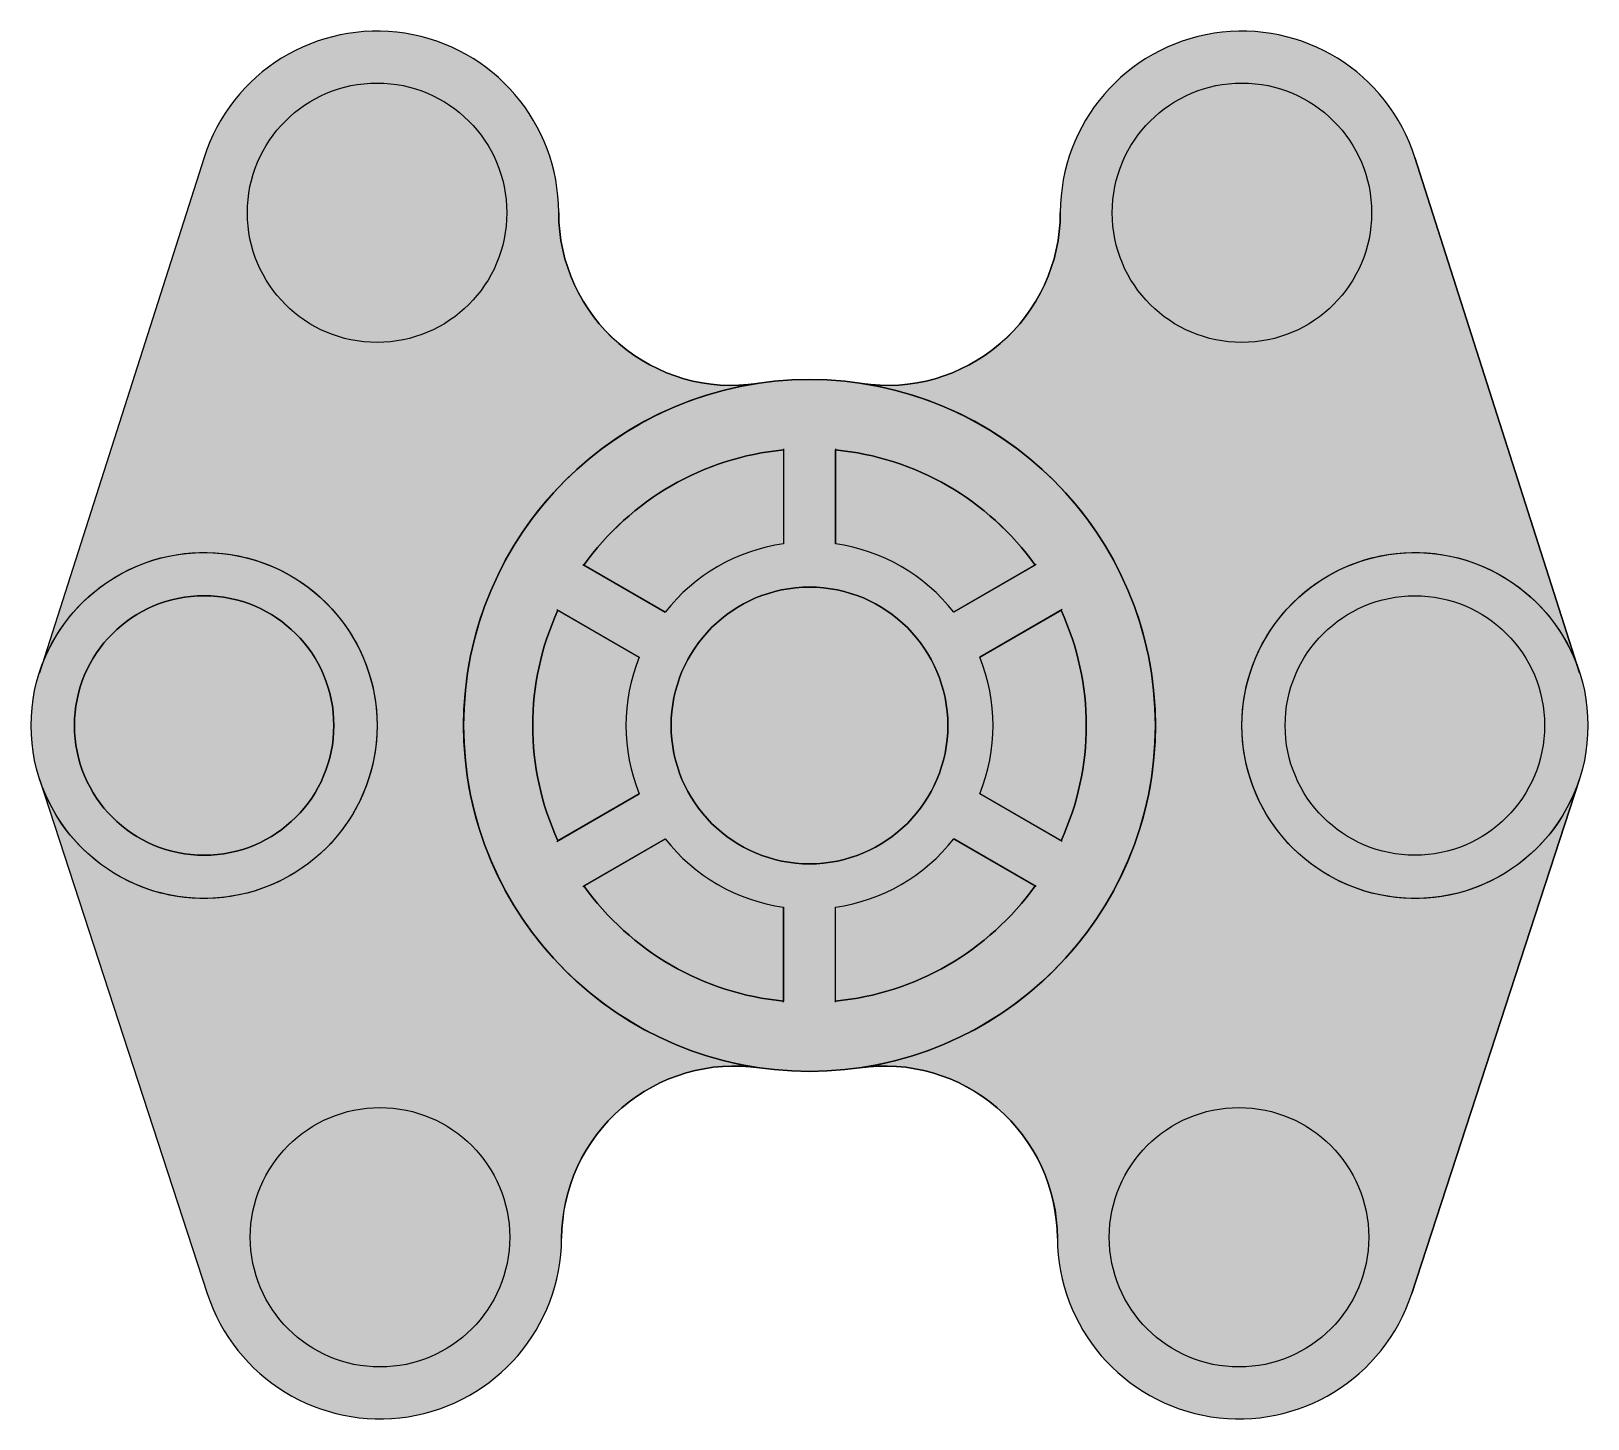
# Model space of a CAD drawing. Extents: x -141 to 4745, y -46 to 821.
# Drawn here: x 3106.9 to 3286.9, y 466.6 to 627.1 of the extents above; entities that cross this region are included whole.
import ezdxf

# ---------------------------------------------------------------- set-up
doc = ezdxf.new("R2010")
doc.units = 0
doc.header["$LTSCALE"] = 10
doc.header["$MEASUREMENT"] = 0

msp = doc.modelspace()

# ---------------------------------------------------------------- hatches: boundary and pattern name
at = {"lineweight": 35, "true_color": 0x000000}
h = msp.add_hatch(color=18, dxfattribs=at)
h.set_gradient(color1=(248, 215, 49), color2=(205, 105, 40), tint=1, name='INVCYLINDER')
h.paths.add_polyline_path([(3190.88, 586.327, -0.4587706), (3167.88, 606.083, 0.8557727), (3126.877, 612.459), (3107.83, 552.869, -0.8561498), (3146.88, 546.78, -0.8536839), (3107.865, 540.582), (3127.252, 481.101, 0.8515697), (3168.218, 487.506, -0.4558368), (3191.105, 507.199, -0.3723857), (3156.88, 546.78, -0.3707699)])
h.paths.add_polyline_path([(3131.88, 606.065, -1), (3161.88, 606.065, -1)], flags=16)
h.paths.add_polyline_path([(3162.218, 487.609, -1), (3132.218, 487.609, -1)], flags=16)
h.paths.add_polyline_path([(3285.896, 540.582, -0.8536839), (3246.88, 546.78, -0.8561498), (3285.931, 552.869), (3266.883, 612.459, 0.8557727), (3225.88, 606.083, -0.4587706), (3202.88, 586.327, -0.3707699), (3236.88, 546.78, -0.3723857), (3202.656, 507.199, -0.4558368), (3225.543, 487.506, 0.8515697), (3266.509, 481.101)])
h.paths.add_polyline_path([(3261.543, 487.609, -1), (3231.543, 487.609, -1)], flags=16)
h.paths.add_polyline_path([(3231.88, 606.065, -1), (3261.88, 606.065, -1)], flags=16)
h.paths.add_polyline_path([(3193.88, 578.639, 0.2182238), (3170.79, 565.307), (3180.194, 559.878, -0.1953185), (3193.88, 567.78)])
h.paths.add_polyline_path([(3199.88, 578.639), (3199.88, 567.78, -0.1953185), (3213.567, 559.878), (3222.971, 565.307, 0.2182238)])
h.paths.add_polyline_path([(3193.88, 525.78, -0.1953185), (3180.194, 533.681), (3170.79, 528.252, 0.2182238), (3193.88, 514.92)])
h.paths.add_polyline_path([(3222.971, 528.252), (3213.567, 533.681, -0.1953185), (3199.88, 525.78), (3199.88, 514.92, 0.2182238)])
h.paths.add_polyline_path([(3225.971, 560.111), (3216.567, 554.681, -0.1953185), (3216.567, 538.878), (3225.971, 533.448, 0.2182238)], flags=17)
h.paths.add_polyline_path([(3177.194, 554.681), (3167.79, 560.111, 0.2182238), (3167.79, 533.448), (3177.194, 538.878, -0.1953185)], flags=17)
h = msp.add_hatch(color=256)
h.set_gradient(color1=(0, 255, 255), tint=1, name='INVSPHERICAL')
h.paths.add_polyline_path([(3161.88, 606.065, 1), (3131.88, 606.065, 1)])
h.paths.add_polyline_path([(3261.88, 606.065, 1), (3231.88, 606.065, 1)])
h.paths.add_polyline_path([(3111.88, 546.78, 1), (3141.88, 546.78, 1)])
h.paths.add_polyline_path([(3281.88, 546.78, 1), (3251.88, 546.78, 1)])
h.paths.add_polyline_path([(3231.543, 487.609, 1), (3261.543, 487.609, 1)])
h.paths.add_polyline_path([(3132.218, 487.609, 1), (3162.218, 487.609, 1)])
h = msp.add_hatch(color=256)
h.set_gradient(color1=(255, 255, 255), tint=1, name='INVCYLINDER')
h.paths.add_polyline_path([(3146.88, 546.78, 1), (3106.88, 546.78, 1)])
h.paths.add_polyline_path([(3111.88, 546.78, -1), (3141.88, 546.78, -1)], flags=16)
h.paths.add_polyline_path([(3286.88, 546.78, 1), (3246.88, 546.78, 1)])
h.paths.add_polyline_path([(3251.88, 546.78, -1), (3281.88, 546.78, -1)], flags=16)
h.paths.add_polyline_path([(3156.88, 546.78, 1), (3236.88, 546.78, 1)])
h.paths.add_polyline_path([(3225.971, 560.111, -0.2182238), (3225.971, 533.448), (3216.567, 538.878, 0.1953185), (3216.567, 554.681)], flags=16)
h.paths.add_polyline_path([(3213.567, 559.878, 0.1953185), (3199.88, 567.78), (3199.88, 578.639, -0.2182238), (3222.971, 565.307)], flags=16)
h.paths.add_polyline_path([(3212.88, 546.78, -1), (3180.88, 546.78, -1)], flags=16)
h.paths.add_polyline_path([(3213.567, 533.681), (3222.971, 528.252, -0.2182238), (3199.88, 514.92), (3199.88, 525.78, 0.1953185)], flags=16)
h.paths.add_polyline_path([(3193.88, 567.78, 0.1953185), (3180.194, 559.878), (3170.79, 565.307, -0.2182238), (3193.88, 578.639)], flags=16)
h.paths.add_polyline_path([(3193.88, 525.78), (3193.88, 514.92, -0.2182238), (3170.79, 528.252), (3180.194, 533.681, 0.1953185)], flags=16)
h.paths.add_polyline_path([(3177.194, 554.681, 0.1953185), (3177.194, 538.878), (3167.79, 533.448, -0.2182238), (3167.79, 560.111)], flags=16)
h = msp.add_hatch(color=256)
h.set_gradient(color1=(0, 255, 255), tint=1, name='INVSPHERICAL')
h.paths.add_polyline_path([(3180.88, 546.78, 1), (3212.88, 546.78, 1)])

# ---------------------------------------------------------------- linework, layer by layer
for p, q in [((3126.877, 612.459), (3107.83, 552.869)), ((3266.883, 612.459), (3285.931, 552.869)), ((3193.88, 578.78), (3193.88, 567.78)), ((3199.88, 578.78), (3199.88, 567.78)), ((3170.668, 565.378), (3180.194, 559.878)), ((3223.093, 565.378), (3213.567, 559.878)), ((3167.668, 560.181), (3177.194, 554.681)), ((3226.093, 560.181), (3216.567, 554.681)), ((3107.865, 540.582), (3127.252, 481.101)), ((3285.896, 540.582), (3266.509, 481.101)), ((3167.668, 533.378), (3177.194, 538.878)), ((3226.093, 533.378), (3216.567, 538.878)), ((3170.668, 528.181), (3180.194, 533.681)), ((3223.093, 528.181), (3213.567, 533.681)), ((3193.88, 514.78), (3193.88, 525.78)), ((3199.88, 514.78), (3199.88, 525.78))]:
    msp.add_line(p, q)
at = {"color": 18, "true_color": 0x000000}
for points in [[(3156.88, 546.78, -0.3707699), (3190.88, 586.327, -0.4587706), (3167.88, 606.083, 0.8557727), (3126.877, 612.459), (3107.83, 552.869, -0.8561498), (3146.88, 546.78, -0.8536839), (3107.865, 540.582), (3127.252, 481.101, 0.8515697), (3168.218, 487.506, -0.4558368), (3191.105, 507.199, -0.3723857)], [(3266.883, 612.459, 0.8557727), (3225.88, 606.083, -0.4587706), (3202.88, 586.327, -0.3707699), (3236.88, 546.78, -0.3723857), (3202.656, 507.199, -0.4558368), (3225.543, 487.506, 0.8515697), (3266.509, 481.101), (3285.896, 540.582, -0.8536839), (3246.88, 546.78, -0.8561498), (3285.931, 552.869)], [(3131.88, 606.065, -1), (3161.88, 606.065, -1)], [(3231.88, 606.065, -1), (3261.88, 606.065, -1)], [(3236.88, 546.78, 1), (3156.88, 546.78, 1)], [(3180.194, 559.878), (3170.79, 565.307, -0.2182238), (3193.88, 578.639), (3193.88, 567.78, 0.1953185)], [(3213.567, 559.878, 0.1953185), (3199.88, 567.78), (3199.88, 578.639, -0.2182238), (3222.971, 565.307)], [(3111.88, 546.78, 1), (3141.88, 546.78, 1)], [(3212.88, 546.78, 1), (3180.88, 546.78, 1)], [(3177.194, 538.878), (3167.79, 533.448, -0.2182238), (3167.79, 560.111), (3177.194, 554.681, 0.1953185)], [(3216.567, 538.878, 0.1953185), (3216.567, 554.681), (3225.971, 560.111, -0.2182238), (3225.971, 533.448)], [(3193.88, 514.92, -0.2182238), (3170.79, 528.252), (3180.194, 533.681, 0.1953185), (3193.88, 525.78)], [(3199.88, 525.78, 0.1953185), (3213.567, 533.681), (3222.971, 528.252, -0.2182238), (3199.88, 514.92)], [(3162.218, 487.609, -1), (3132.218, 487.609, -1)], [(3261.543, 487.609, -1), (3231.543, 487.609, -1)]]:
    msp.add_lwpolyline(points, format="xyb", close=True, dxfattribs=at)
msp.add_lwpolyline([(3180.88, 546.78, -1), (3212.88, 546.78, -1)], format="xyb", close=True)
for centre, radius in [((3146.88, 606.065), 15), ((3196.88, 546.78), 40), ((3126.88, 546.78), 20), ((3126.88, 546.78), 15), ((3196.88, 546.78), 16)]:
    msp.add_circle(centre, radius)
for centre, radius in [((3246.88, 606.065), 15), ((3266.88, 546.78), 20), ((3266.88, 546.78), 15), ((3147.218, 487.609), 15), ((3246.543, 487.609), 15)]:
    msp.add_circle(centre, radius, dxfattribs=at)
for centre, radius, start, end in [((3146.88, 606.065), 21, 0.04987, 162.27391), ((3246.88, 606.065), 21, 17.72609, 179.95013), ((3187.88, 606.101), 20, 180.04987, 278.62694), ((3205.88, 606.101), 20, 261.37306, 359.95013), ((3196.88, 546.78), 32, 95.37938, 144.62062), ((3196.88, 546.78), 32, 35.37938, 84.62062), ((3196.765, 546.979), 21, 97.89642, 142.10358), ((3196.995, 546.979), 21, 37.89642, 82.10358), ((3196.88, 546.78), 32, 155.37938, 204.62062), ((3196.88, 546.78), 32, 335.37938, 24.62062), ((3196.65, 546.78), 21, 157.89642, 202.10358), ((3197.11, 546.78), 21, 337.89642, 22.10358), ((3196.765, 546.58), 21, 217.89642, 262.10358), ((3196.995, 546.58), 21, 277.89642, 322.10358), ((3196.88, 546.78), 32, 215.37938, 264.62062), ((3196.88, 546.78), 32, 275.37938, 324.62062), ((3188.217, 487.408), 20, 81.69845, 179.71942), ((3205.543, 487.408), 20, 0.28058, 98.30155), ((3147.218, 487.609), 21, 198.05259, 359.71942), ((3246.543, 487.609), 21, 180.28058, 341.94741)]:
    msp.add_arc(centre, radius, start, end)

doc.saveas('drawing.dxf')
